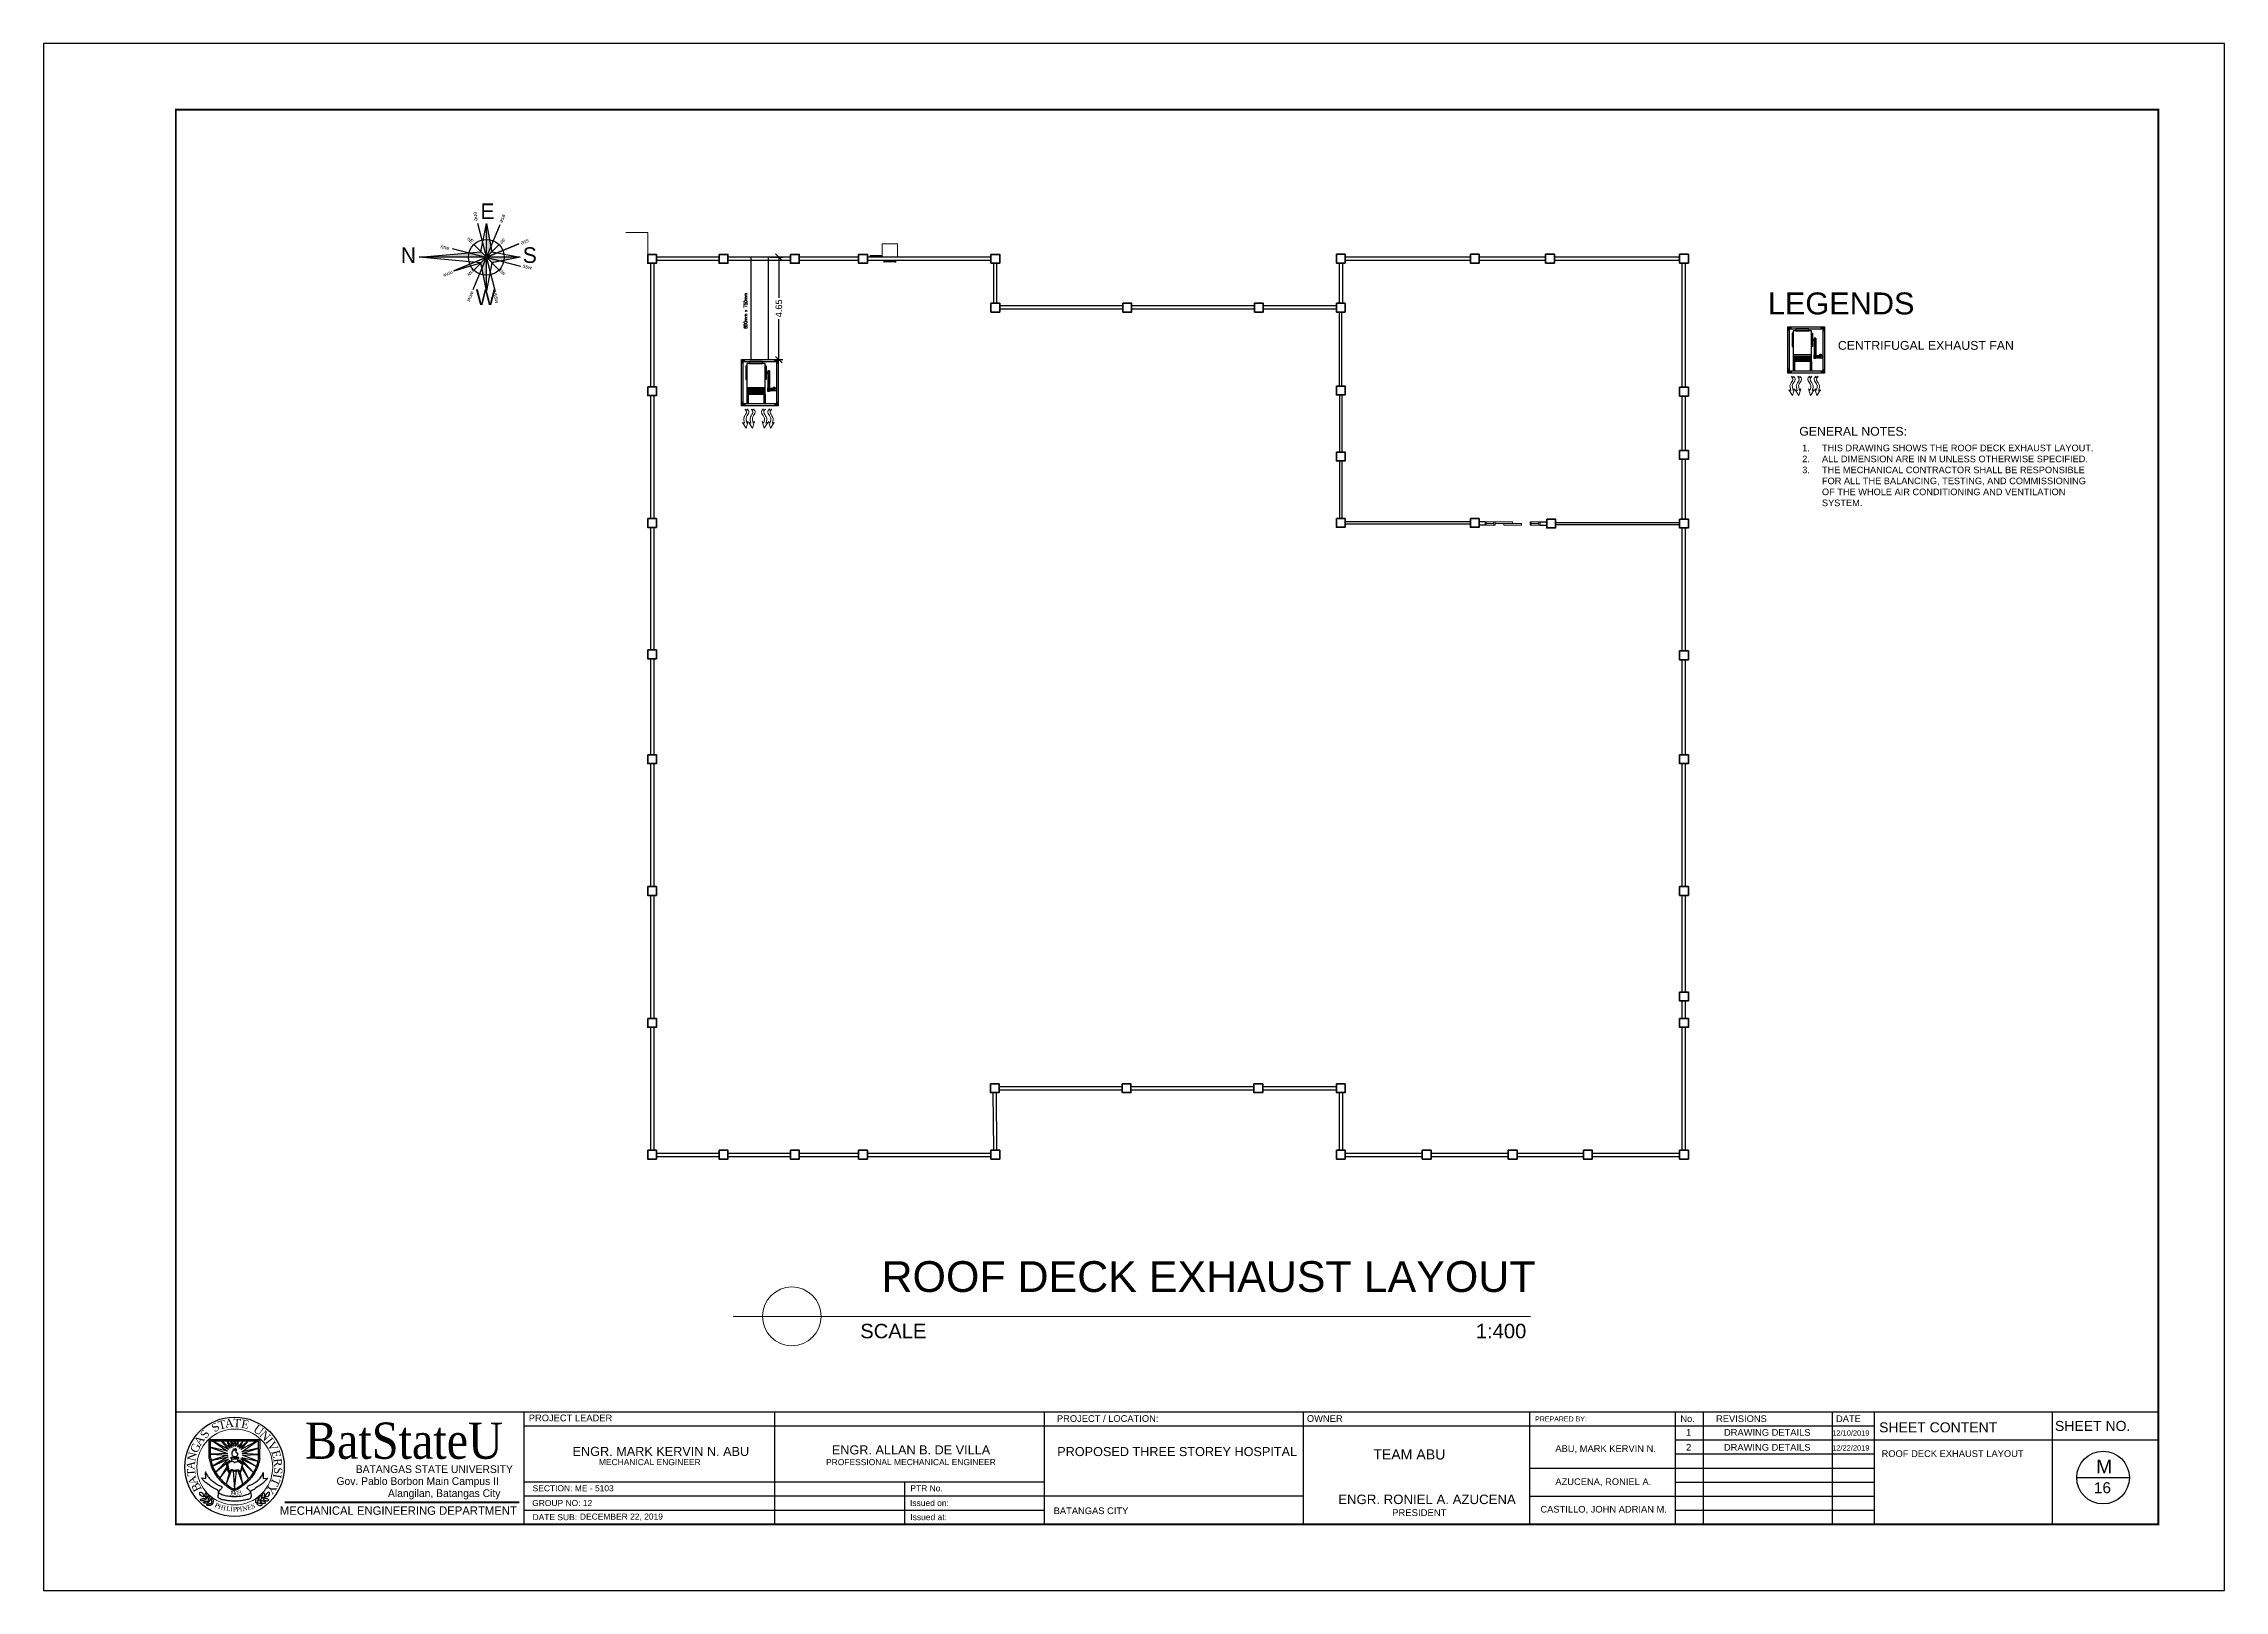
# Model space of a CAD drawing. Header units: millimetres. Extents: x 116 to 538, y 77 to 149.
# Drawn here: x 439 to 538.3, y 77.4 to 147.8 of the extents above; entities that cross this region are included whole.
import ezdxf
from ezdxf.enums import TextEntityAlignment as Align

# ---------------------------------------------------------------- set-up
doc = ezdxf.new("R2010")
doc.units = ezdxf.units.MM
doc.header["$MEASUREMENT"] = 0
for name, color, linetype in [('.1', 1, 'Continuous'), ('01_AC-EQUIP', 7, 'Continuous'), ('dimen', 7, 'Continuous'), ('ducting label', 7, 'Continuous'), ('FATEXT', 3, 'Continuous'), ('Legends', 7, 'Continuous'), ('PATHS', 7, 'Continuous'), ('template', 7, 'Continuous')]:
    doc.layers.add(name, color=color, linetype=linetype)
doc.layers.add('exhaust grill', color=7, linetype='Continuous', lineweight=18)
doc.styles.add('Arch-Dim', font='simplex.shx', dxfattribs={"width": 0.75})
doc.styles.add('arial', font='arial.ttf')
doc.styles.add('CGOTHIC', font='GOTHIC.TTF')
doc.styles.add('GARAMOND', font='GARA.TTF')
doc.styles.get("Standard").update_dxf_attribs({"font": 'arial.ttf'})
doc.dimstyles.new('Copy of dimension', dxfattribs={"dimtxt": 0.3, "dimasz": 0.3, "dimexe": 0.18, "dimexo": 0.0625, "dimgap": 0.09, "dimtad": 0, "dimzin": 0, "dimdsep": 46, "dimtxsty": 'Standard', "dimblk": 'OBLIQUE', "dimcen": 0.09, "dimclrd": 256, "dimclre": 256, "dimclrt": 256, "dimadec": 0, "dimazin": 0, "dimtfac": 1, "dimtofl": 0, "dimtmove": 0, "dimatfit": 3, "dimldrblk": 'OBLIQUE', "dimfxl": 1, "dimtolj": 1, "dimtzin": 0, "dimarcsym": 0})

msp = doc.modelspace()

# ---------------------------------------------------------------- texts
at = {"color": 0, "linetype": 'ByBlock', "lineweight": 9}
for s, height, p in [('ROOF DECK EXHAUST LAYOUT', 1.4, (477.183, 90.965)), ('SCALE                                                                                                  1:400', 0.657637, (476.214, 88.856))]:
    msp.add_text(s, height=height, dxfattribs=at).set_placement(p)
at = {"layer": 'ducting label', "color": 7, "linetype": 'Continuous', "lineweight": 25, "insert": (470.918, 134.807), "char_height": 0.15, "attachment_point": 1, "rotation": 90, "style": 'Arch-Dim'}
msp.add_mtext_dynamic_manual_height_columns('\\A1;800mm x 750mm', width=1.64864, gutter_width=1.011, heights=[0], dxfattribs=at)
at = {"layer": 'Legends', "attachment_point": 1}
for s, width, insert, char_height in [('LEGENDS', 9.67592, (517.53, 136.453), 1), ('CENTRIFUGAL EXHAUST FAN', 11.26859, (520.721, 134.244), 0.4), ('GENERAL NOTES:', 10.05204, (518.961, 130.333), 0.4), ('\\pxi-3,l4,t4;1.^ITHIS DRAWING SHOWS THE ROOF DECK EXHAUST LAYOUT.\\P2.^IALL DIMENSION ARE IN M UNLESS OTHERWISE SPECIFIED.\\P3.^ITHE MECHANICAL CONTRACTOR SHALL BE RESPONSIBLE FOR ALL THE BALANCING, TESTING, AND COMMISSIONING OF THE WHOLE AIR CONDITIONING AND VENTILATION SYSTEM.', 13.71234, (518.794, 129.528), 0.3)]:
    msp.add_mtext_dynamic_manual_height_columns(s, width=width, gutter_width=1, heights=[0], dxfattribs=dict(at, insert=insert, char_height=char_height))
at = {"layer": 'template', "style": 'arial'}
for s, height, p in [('PROJECT LEADER', 0.30409, (461.125, 85.079)), ('PROJECT / LOCATION:', 0.30402, (485.166, 85.052)), ('PROJECT / LOCATION:', 0.30402, (485.166, 85.052)), ('PROJECT / LOCATION:', 0.30402, (485.166, 85.052)), ('OWNER', 0.304, (496.547, 85.052)), ('PREPARED BY: ', 0.22802, (506.938, 85.07)), ('No.', 0.304, (513.547, 85.045)), ('1', 0.304, (513.809, 84.425)), ('REVISIONS', 0.304, (515.173, 85.045)), ('DRAWING DETAILS', 0.30402, (515.533, 84.42)), ('12/10/2019', 0.2432, (520.46, 84.425)), ('DATE', 0.304, (520.634, 85.045)), ('SHEET CONTENT', 0.45603, (522.596, 84.575)), ('SHEET NO.', 0.456, (530.603, 84.639)), ('ENGR. MARK KERVIN N. ABU', 0.41257, (463.119, 83.502)), ('ENGR. ALLAN B. DE VILLA', 0.41257, (474.923, 83.57)), ('PROPOSED THREE STOREY HOSPITAL', 0.41257, (485.181, 83.494)), ('TEAM ABU', 0.4598, (499.567, 83.34)), ('ABU, MARK KERVIN N.', 0.30402, (507.858, 83.682)), ('2', 0.304, (513.808, 83.746)), ('DRAWING DETAILS', 0.30402, (515.531, 83.742)), ('12/22/2019', 0.2432, (520.458, 83.747)), ('ROOF DECK EXHAUST LAYOUT', 0.30402, (522.708, 83.454)), ('MECHANICAL ENGINEER', 0.27505, (464.316, 83.082)), ('PROFESSIONAL MECHANICAL ENGINEER', 0.27505, (474.657, 83.082)), ('AZUCENA, RONIEL A.', 0.30402, (507.858, 82.176)), ('M', 0.624, (532.48, 82.702)), ('GROUP NO: 12', 0.27505, (461.281, 81.221)), ('SECTION: ME - 5103', 0.27505, (461.299, 81.894)), ('Issued on:', 0.275, (478.478, 81.221)), ('PTR No.', 0.275, (478.497, 81.894)), ('ENGR. RONIEL A. AZUCENA', 0.43038, (497.972, 81.31)), ('16', 0.4993, (532.376, 81.805)), ('DATE SUB:', 0.275, (461.296, 80.578)), ('DECEMBER 22, 2019', 0.27505, (463.453, 80.604)), ('Issued at:', 0.275, (478.494, 80.578)), ('BATANGAS CITY', 0.30402, (485.019, 80.853)), ('PRESIDENT', 0.3099, (500.425, 80.766)), ('CASTILLO, JOHN ADRIAN M.', 0.30402, (507.178, 80.924))]:
    msp.add_text(s, height=height, dxfattribs=at).set_placement(p)
at = {"layer": 'template', "width": 1}
for s, height, style, p in [('BatStateU', 1.6503, 'GARAMOND', (455.439, 83.372)), ('Gov. Pablo Borbon Main Campus II', 0.35128, 'CGOTHIC', (456.066, 82.18)), ('BATANGAS STATE UNIVERSITY', 0.35128, 'CGOTHIC', (456.825, 82.725)), ('Alangilan, Batangas City', 0.35128, 'CGOTHIC', (457.274, 81.631))]:
    msp.add_text(s, height=height, dxfattribs=dict(at, style=style)).set_placement(p, align=Align.CENTER)
at = {"layer": 'template', "attachment_point": 1}
for s, insert, char_height, width, rotation in [('{\\fTimes New Roman|b0|i0|c0|p18;S}', (446.129, 84.47), 0.37713, 29.67394, 56.11039), ('{\\fTimes New Roman|b0|i0|c0|p18;S}', (446.628, 84.885), 0.37713, 29.67394, 33.23179), ('{\\fTimes New Roman|b0|i0|c0|p18;T}', (446.944, 85.062), 0.37713, 29.67394, 14.44799), ('{\\fTimes New Roman|b0|i0|c0|p18;A}', (447.267, 85.159), 0.37713, 29.67394, 5.71852), ('{\\fTimes New Roman|b0|i0|c0|p18;T}', (447.683, 85.194), 0.37713, 0.3193, 356.81503), ('{\\fTimes New Roman|b0|i0|c0|p18;E}', (448.08, 85.165), 0.37713, 29.67394, 348.69045), ('{\\fTimes New Roman|b0|i0|c0|p18;U}', (448.772, 84.956), 0.37713, 29.67394, 323.50126), ('{\\fTimes New Roman|b0|i0|c0|p18;N}', (449.108, 84.699), 0.37713, 29.67394, 314.13564), ('{\\fTimes New Roman|b0|i0|c0|p18;N}', (445.566, 83.318), 0.37713, 29.67394, 77.56161), ('{\\fTimes New Roman|b0|i0|c0|p18;G}', (445.689, 83.757), 0.37713, 29.67394, 65.93474), ('{\\fTimes New Roman|b0|i0|c0|p18;A}', (445.854, 84.144), 0.37713, 29.67394, 56.11039), ('{\\fTimes New Roman|b0|i0|c0|p18;I}', (449.408, 84.385), 0.37713, 29.67394, 308.6454), ('{\\fTimes New Roman|b0|i0|c0|p18;V}', (449.54, 84.216), 0.37713, 29.67394, 298.20017), ('{\\fTimes New Roman|b0|i0|c0|p18;E}', (449.765, 83.804), 0.37713, 29.67394, 285.47868), ('{\\fTimes New Roman|b0|i0|c0|p18;R}', (449.873, 83.413), 0.37713, 29.67394, 276.19955), ('{\\fTimes New Roman|b0|i0|c0|p18;A}', (445.535, 82.884), 0.37713, 29.67394, 85.53705), ('{\\fTimes New Roman|b0|i0|c0|p18;T}', (445.586, 82.563), 0.37713, 29.67394, 94.26652), ('{\\fTimes New Roman|b0|i0|c0|p18;A}', (445.72, 82.13), 0.37713, 29.67394, 110.36673), ('{\\fTimes New Roman|b0|i0|c0|p18;T}', (449.831, 82.401), 0.37713, 29.67394, 245.97799), ('{\\fTimes New Roman|b0|i0|c0|p18;I}', (449.878, 82.645), 0.37713, 29.67394, 259.8108), ('{\\fTimes New Roman|b0|i0|c0|p18;S}', (449.92, 82.971), 0.37713, 29.67394, 266.05857), ('{\\fTimes New Roman|b0|i0|c0|p18;B}', (445.902, 81.824), 0.37713, 29.67394, 115.18408), ('{\\fTimes New Roman|b0|i0|c0|p18;1}', (447.519, 81.929), 0.21119, 29.67394, 350.69674), ('{\\fTimes New Roman|b0|i0|c0|p18;9}', (447.6, 81.908), 0.21119, 29.67394, 359.89652), ('{\\fTimes New Roman|b0|i0|c0|p18;0}', (447.757, 81.903), 0.21119, 29.67394, 359.89652), ('{\\fTimes New Roman|b0|i0|c0|p18;3}', (447.871, 81.906), 0.21119, 29.67394, 14.57269), ('{\\fTimes New Roman|b0|i0|c0|p18;Y}', (449.681, 82.049), 0.37713, 29.67394, 237.49398), ('{\\fTimes New Roman|b0|i0|c0|p18;P}', (446.897, 81.385), 0.21119, 29.67394, 333.24497), ('{\\fTimes New Roman|b0|i0|c0|p18;P}', (446.903, 81.385), 0.21119, 29.67394, 333.24497), ('{\\fTimes New Roman|b0|i0|c0|p18;H}', (447.029, 81.311), 0.21119, 29.67394, 342.36893), ('{\\fTimes New Roman|b0|i0|c0|p18;I}', (447.244, 81.241), 0.21119, 29.67394, 350.74463), ('{\\fTimes New Roman|b0|i0|c0|p18;L}', (447.374, 81.222), 0.21119, 29.67394, 350.69674), ('{\\fTimes New Roman|b0|i0|c0|p18;I}', (447.551, 81.189), 0.21119, 29.67394, 357.83253), ('{\\fTimes New Roman|b0|i0|c0|p18;P}', (447.657, 81.179), 0.21119, 29.67394, 359.89652), ('{\\fTimes New Roman|b0|i0|c0|p18;P}', (447.79, 81.172), 0.21119, 29.67394, 7.51618), ('{\\fTimes New Roman|b0|i0|c0|p18;I}', (447.951, 81.18), 0.21119, 29.67394, 9.03911), ('{\\fTimes New Roman|b0|i0|c0|p18;N}', (448.06, 81.189), 0.21119, 29.67394, 12.92447), ('{\\fTimes New Roman|b0|i0|c0|p18;E}', (448.283, 81.245), 0.21119, 29.67394, 14.57269), ('{\\fTimes New Roman|b0|i0|c0|p18;S}', (448.462, 81.297), 0.21119, 29.67394, 14.57269)]:
    msp.add_mtext(s, dxfattribs=dict(at, insert=insert, char_height=char_height, width=width, rotation=rotation))
at = {"layer": 'template', "linetype": 'Continuous', "lineweight": 0, "insert": (449.794, 81.206), "char_height": 0.38403, "width": 12.18966, "attachment_point": 1}
msp.add_mtext('{\\fCentury Gothic|b0|i0|c0|p34;\\C7;MECHANICAL ENGINEERING DEPARTMENT}', dxfattribs=at)

# ---------------------------------------------------------------- blocks, each defined once
blk = doc.blocks.new('A$C628F660A')
at = {"layer": 'FATEXT', "color": 0, "linetype": 'Continuous'}
for p, q in [((-156, 39), (-53, 39)), ((-156, 16), (-53, 16)), ((-156, -5), (-53, -5)), ((-156, -27), (-53, -27)), ((-156, -44), (-53, -44))]:
    blk.add_line(p, q, dxfattribs=at)
blk.add_lwpolyline([(-211, -59), (-175, -59), (-175, 59), (-211, 59, 0.414214), (-236, 34), (-236, -34, 0.414214)], format="xyb", close=True, dxfattribs=at)
for points in [[(-192, 59), (-139, 59), (-139, 107), (-192, 107)], [(-165, -59), (-18, -59), (-18, 59), (-165, 59)], [(-18, -49), (0, -49), (0, 49), (-18, 49)]]:
    blk.add_lwpolyline(points, close=True, dxfattribs=at)
blk = doc.blocks.new('A$C00864F5B')
for points in [[(-0.71, 2.07), (-0.54, 2.07), (-0.54, 1.97), (-0.62, 1.97), (-0.62, 1.89), (-0.71, 1.89)], [(1.09, 2.07), (0.92, 2.07), (0.92, 1.97), (1, 1.97), (1, 1.89), (1.09, 1.89)], [(-0.71, -0.2), (-0.54, -0.2), (-0.54, -0.1), (-0.62, -0.1), (-0.62, -0.02), (-0.71, -0.02)], [(1.09, -0.2), (0.92, -0.2), (0.92, -0.1), (1, -0.1), (1, -0.02), (1.09, -0.02)]]:
    blk.add_hatch(color=256).paths.add_polyline_path(points)
for p, q in [((-0.62, 1.89), (-0.71, 1.89)), ((-0.54, 1.97), (-0.54, 2.07)), ((-0.45, 1.49), (-0.45, 1.97)), ((0.45, 1.46), (-0.45, 1.46)), ((0.45, 1.43), (-0.45, 1.43)), ((0.45, 1.4), (-0.45, 1.4)), ((0.45, 1.36), (-0.45, 1.36)), ((0.45, 1.31), (-0.45, 1.31)), ((0.45, 1.25), (-0.45, 1.25)), ((0.45, 1.18), (-0.45, 1.18)), ((-0.38, 1.49), (-0.38, 1.97)), ((0.38, 1.49), (0.38, 1.97)), ((0.45, 1.49), (0.45, 1.97)), ((0.59, 0.35), (0.59, 1.36)), ((0.61, 0.35), (0.61, 1.36)), ((0.63, 0.35), (0.63, 1.36)), ((0.66, 0.35), (0.66, 1.36)), ((0.95, 1.34), (0.73, 1.34)), ((0.92, 1.97), (0.92, 2.07)), ((1, 1.89), (1.09, 1.89)), ((-0.62, -0.02), (-0.71, -0.02)), ((-0.54, -0.1), (-0.54, -0.2)), ((0.92, -0.1), (0.92, -0.2)), ((1, -0.02), (1.09, -0.02))]:
    blk.add_line(p, q)
at = {"lineweight": 0}
blk.add_line((0.56, 1.97), (1, 1.97), dxfattribs=at)
for points in [[(1.09, 2.07), (-0.71, 2.07), (-0.71, -0.2), (1.09, -0.2)], [(1, 1.97), (-0.62, 1.97), (-0.62, -0.1), (1, -0.1)], [(0.45, 0), (-0.45, 0), (-0.45, 1.49), (0.45, 1.49)], [(0.71, 1.28), (0.67, 1.28), (0.67, 1.26), (0.71, 1.26)], [(-0.5, 0.77), (-0.45, 0.77), (-0.45, 0.11), (-0.5, 0.11)], [(-0.32, 0), (0.32, 0), (0.32, -0.1), (-0.32, -0.1)], [(0.5, 0.77), (0.45, 0.77), (0.45, 0.11), (0.5, 0.11)], [(0.5, 0.46), (0.58, 0.46), (0.58, 0.43), (0.5, 0.43)]]:
    blk.add_lwpolyline(points, close=True)
for points in [[(0.66, 1.18), (0.67, 1.18), (0.67, 1.36), (0.58, 1.36), (0.58, 1.18), (0.59, 1.18)], [(0.61, 1.18), (0.63, 1.18)], [(0.66, 0.53), (0.67, 0.53), (0.67, 0.35), (0.58, 0.35), (0.58, 0.53), (0.59, 0.53)], [(0.61, 0.53), (0.63, 0.53)]]:
    blk.add_lwpolyline(points)
at = {"extrusion": (0, 0, -1), "xscale": -0.001131333628836, "yscale": 0.001131333628836, "zscale": -0.001131333628836, "rotation": 180}
blk.add_blockref('A$C628F660A', (-0.71, 1.27), dxfattribs=at)
blk = doc.blocks.new('A$C633B5F62')
at = {"layer": 'exhaust grill'}
for p, q in [((-0.59, -0.09), (-0.63, 0.01)), ((-0.13, -0.09), (-0.17, 0.01)), ((-0.55, -1.39), (-0.69, -0.91)), ((-0.69, -0.91), (-0.59, -1.03)), ((-0.46, 0), (-0.59, -0.09)), ((-0.27, -0.98), (-0.55, -1.39)), ((-0.42, -1.04), (-0.27, -0.98)), ((-0.09, -1.39), (-0.23, -0.91)), ((-0.23, -0.91), (-0.13, -1.03)), ((0, 0), (-0.13, -0.09)), ((0.19, -0.98), (-0.09, -1.39)), ((0.04, -1.04), (0.19, -0.98))]:
    blk.add_line(p, q, dxfattribs=at)
for points in [[(-0.63, 0.01), (-0.74, -0.24), (-0.56, -0.56), (-0.59, -1.03)], [(-0.46, 0), (-0.57, -0.25), (-0.39, -0.57), (-0.42, -1.04)], [(-0.17, 0.01), (-0.28, -0.24), (-0.1, -0.56), (-0.13, -1.03)], [(0, 0), (-0.11, -0.25), (0.07, -0.57), (0.04, -1.04)]]:
    blk.add_spline(points, degree=3, dxfattribs=at)
blk = doc.blocks.new('_Oblique')
at = {"color": 0, "linetype": 'ByBlock', "lineweight": -2}
blk.add_line((-0.5, -0.5), (0.5, 0.5), dxfattribs=at)
blk = doc.blocks.new('*D187')
at = {"layer": 'Defpoints', "color": 0, "transparency": 16777216}
for p in [(472.044, 138.063), (472.509, 138.063), (472.044, 133.395)]:
    blk.add_point(p, dxfattribs=at)
at = {"layer": 'dimen', "lineweight": -2, "transparency": 16777216}
for p, q in [((472.106, 138.063), (472.689, 138.063)), ((472.509, 138.063), (472.509, 136.216)), ((472.509, 133.395), (472.509, 135.242)), ((472.106, 133.395), (472.689, 133.395))]:
    blk.add_line(p, q, dxfattribs=at)
at = {"layer": 'dimen', "lineweight": -2, "transparency": 16777216, "xscale": 0.3, "yscale": 0.3, "zscale": 0.3}
for p, rotation in [((472.509, 138.063), 90), ((472.509, 133.395), 270)]:
    blk.add_blockref('_Oblique', p, dxfattribs=dict(at, rotation=rotation))
at = {"layer": 'dimen', "transparency": 16777216, "insert": (472.509, 135.729), "char_height": 0.3, "attachment_point": 5, "rotation": 90}
blk.add_mtext('\\A1;4.65', dxfattribs=at)
blk = doc.blocks.new('A$C4B4E3A78')
at = {"layer": 'PATHS'}
h = blk.add_hatch(color=7, dxfattribs=at)
h.paths.add_polyline_path([(0, 0.334, -0.044061), (0.059, 0.329), (0, 0.626)])
h.paths.add_polyline_path([(0, 0), (0.103, 0.103), (0.059, 0.329, 0.044061), (0, 0.334)])
h.paths.add_polyline_path([(0.334, 0, -0.044061), (0.329, -0.059), (0.626, 0)])
h.paths.add_polyline_path([(0, 0), (0.103, -0.103), (0.329, -0.059, 0.044061), (0.334, 0)])
h.paths.add_polyline_path([(0, -0.334, -0.044061), (-0.059, -0.329), (0, -0.626)])
h.paths.add_polyline_path([(0, 0), (-0.103, -0.103), (-0.059, -0.329, 0.044061), (0, -0.334)])
h.paths.add_polyline_path([(-0.334, 0, -0.063049), (-0.324, 0.083), (-1.249, 0)])
h.paths.add_polyline_path([(-0.324, 0.083, 0.063049), (-0.334, 0), (0, 0), (-0.103, 0.103)])
at = {"layer": 'PATHS', "color": 7}
for p, q in [((0.251, 0.606), (-0.251, -0.606)), ((-0.165, 0.635), (0.165, -0.635)), ((-0.103, 0.103), (0, 0.626)), ((0, -0.626), (0, 0.626)), ((0, 0.626), (0.103, 0.103)), ((-1.249, 0), (-0.103, 0.103)), ((-0.635, 0.165), (0.635, -0.165)), ((0.606, 0.251), (-0.606, -0.251)), ((-0.606, -0.251), (0.606, 0.251)), ((0, 0), (-0.236, 0.236)), ((0, 0), (0.236, 0.236)), ((0.103, 0.103), (0.626, 0)), ((0.626, 0), (-1.249, 0)), ((-0.103, -0.103), (-1.249, 0)), ((-0.6, -0.249), (-0.103, -0.103)), ((0, 0), (-0.236, -0.236)), ((0, -0.626), (-0.103, -0.103)), ((0, 0), (0.236, -0.236)), ((0.103, -0.103), (0, -0.626)), ((0.626, 0), (0.103, -0.103))]:
    blk.add_line(p, q, dxfattribs=at)
blk.add_circle((0, 0), 0.334, dxfattribs=at)
at = {"layer": 'PATHS', "color": 7, "char_height": 0.0729, "width": 0.15156}
for s, insert, attachment_point, rotation in [('{\\fAlgerian|b0|i0|c0|p82;ene}', (-0.242, 0.839), 7, 278.5552), ('{\\fAlgerian|b0|i0|c0|p82;ese}', (0.372, 0.775), 1, 247.5), ('{\\fAlgerian|b0|i0|c0|p82;nne}', (-0.84, 0.242), 1, 345.4238), ('{\\fAlgerian|b0|i0|c0|p82;nE}', (-0.315, 0.39), 1, 315), ('{\\fAlgerian|b0|i0|c0|p82;se}', (0.367, 0.307), 1, 225), ('{\\fAlgerian|b0|i0|c0|p82;sse}', (0.804, 0.276), 1, 202.5), ('{\\fAlgerian|b0|i0|c0|p82;nnw}', (-0.611, -0.311), 1, 202.5), ('{\\fAlgerian|b0|i0|c0|p82;nw}', (-0.217, -0.276), 1, 225), ('{\\fAlgerian|b0|i0|c0|p82;sw}', (0.284, -0.202), 1, 315), ('{\\fAlgerian|b0|i0|c0|p82;ssw}', (0.687, -0.117), 1, 345.4238), ('{\\fAlgerian|b0|i0|c0|p82;wnw}', (-0.219, -0.651), 1, 247.5), ('{\\fAlgerian|b0|i0|c0|p82;wsw}', (0.136, -0.665), 7, 278.5552)]:
    blk.add_mtext(s, dxfattribs=dict(at, insert=insert, attachment_point=attachment_point, rotation=rotation))
at = {"layer": 'PATHS', "color": 7, "char_height": 0.2916, "width": 0.60625, "attachment_point": 1}
for s, insert in [('{\\fAlgerian|b0|i0|c0|p82;E}', (-0.11, 1.001)), ('{\\fAlgerian|b0|i0|c0|p82;N}', (-1.591, 0.187)), ('{\\fAlgerian|b0|i0|c0|p82;S}', (0.678, 0.187)), ('{\\fAlgerian|b0|i0|c0|p82;W}', (-0.197, -0.598))]:
    blk.add_mtext(s, dxfattribs=dict(at, insert=insert))

# ---------------------------------------------------------------- dimensions: what is measured, and where the dimension line sits
at = {"layer": 'dimen'}
dim = msp.add_linear_dim(base=(472.509, 138.063), p1=(472.044, 133.395), p2=(472.044, 138.063), angle=90, text='4.65', dimstyle='Copy of dimension', dxfattribs=at)
dim.commit()
dim.dimension.update_dxf_attribs({"geometry": '*D187', "text_midpoint": (472.509, 135.729)})

# ---------------------------------------------------------------- linework, layer by layer
at = {"layer": '.1', "color": 0}
msp.add_line((538.314, 147.778), (439.038, 147.778), dxfattribs=at)
at = {"color": 8, "linetype": 'Continuous', "lineweight": 20}
for p, q in [((466.538, 139.186), (465.538, 139.186)), ((466.538, 138.186), (466.538, 139.186))]:
    msp.add_line(p, q, dxfattribs=at)
at = {"color": 8, "lineweight": 25}
for p, q in [((469.788, 138.063), (466.938, 138.063)), ((473.038, 138.063), (470.188, 138.063)), ((476.138, 138.063), (473.438, 138.063)), ((482.163, 138.063), (476.538, 138.063)), ((503.988, 138.064), (498.288, 138.064)), ((507.413, 138.064), (504.388, 138.064)), ((513.513, 138.064), (507.813, 138.064)), ((466.663, 137.786), (466.663, 132.161)), ((466.813, 137.786), (466.813, 132.161)), ((469.788, 137.913), (466.938, 137.913)), ((473.038, 137.913), (470.188, 137.913)), ((476.138, 137.913), (473.438, 137.913)), ((482.163, 137.913), (476.538, 137.913)), ((482.288, 135.964), (482.288, 137.788)), ((482.438, 135.964), (482.438, 137.788)), ((498.013, 137.789), (498.013, 135.964)), ((498.163, 137.789), (498.163, 135.964)), ((503.988, 137.914), (498.288, 137.914)), ((507.413, 137.914), (504.388, 137.914)), ((513.513, 137.914), (507.813, 137.914)), ((513.638, 132.139), (513.638, 137.789)), ((513.788, 132.139), (513.788, 137.789)), ((488.163, 135.839), (482.563, 135.839)), ((488.163, 135.689), (482.563, 135.689)), ((494.163, 135.839), (488.563, 135.839)), ((494.163, 135.689), (488.563, 135.689)), ((497.888, 135.839), (494.563, 135.839)), ((497.888, 135.689), (494.563, 135.689)), ((466.663, 131.761), (466.663, 126.161)), ((466.813, 131.761), (466.813, 126.161)), ((513.638, 129.264), (513.638, 131.739)), ((513.788, 129.264), (513.788, 131.739)), ((513.638, 126.139), (513.638, 128.864)), ((513.788, 126.139), (513.788, 128.864)), ((466.663, 125.761), (466.663, 120.186)), ((466.813, 125.761), (466.813, 120.186)), ((503.988, 126.015), (498.288, 126.015)), ((503.988, 125.915), (498.288, 125.915)), ((507.863, 125.989), (513.513, 125.989)), ((507.863, 125.889), (513.513, 125.889)), ((513.638, 120.139), (513.638, 125.739)), ((513.788, 120.139), (513.788, 125.739)), ((513.638, 115.414), (513.638, 119.739)), ((513.788, 115.414), (513.788, 119.739)), ((513.638, 109.413), (513.638, 115.014)), ((513.788, 109.413), (513.788, 115.014)), ((466.663, 109.011), (466.663, 103.411)), ((466.813, 109.011), (466.813, 103.411)), ((513.638, 104.613), (513.638, 109.013)), ((513.788, 104.613), (513.788, 109.013)), ((513.638, 103.411), (513.638, 104.213)), ((513.788, 103.411), (513.788, 104.213)), ((466.663, 103.011), (466.663, 97.411)), ((466.813, 103.011), (466.813, 97.411)), ((513.638, 97.411), (513.638, 103.011)), ((513.788, 97.411), (513.788, 103.011)), ((482.538, 100.311), (488.138, 100.311)), ((488.538, 100.311), (494.138, 100.311)), ((494.538, 100.311), (497.888, 100.311)), ((482.288, 97.412), (482.263, 100.035)), ((482.438, 97.413), (482.413, 100.036)), ((482.538, 100.161), (488.138, 100.161)), ((488.538, 100.161), (494.138, 100.161)), ((494.538, 100.161), (497.888, 100.161)), ((498.013, 100.036), (498.013, 97.411)), ((498.163, 100.036), (498.163, 97.411)), ((466.938, 97.286), (469.788, 97.286)), ((466.938, 97.136), (469.788, 97.136)), ((470.188, 97.286), (473.038, 97.286)), ((470.188, 97.136), (473.038, 97.136)), ((473.438, 97.286), (476.138, 97.286)), ((473.438, 97.136), (476.138, 97.136)), ((476.538, 97.286), (482.163, 97.286)), ((476.538, 97.136), (482.163, 97.136)), ((498.288, 97.286), (501.8, 97.286)), ((498.288, 97.136), (501.8, 97.136)), ((502.2, 97.286), (505.713, 97.286)), ((502.2, 97.136), (505.713, 97.136)), ((506.113, 97.286), (509.138, 97.286)), ((506.113, 97.136), (509.138, 97.136)), ((509.538, 97.286), (513.513, 97.286)), ((509.538, 97.136), (513.513, 97.136))]:
    msp.add_line(p, q, dxfattribs=at)
at = {"color": 8, "lineweight": 9}
for p, q in [((476.688, 138.141), (476.668, 138.141)), ((476.668, 138.141), (476.668, 138.061)), ((476.688, 138.061), (476.688, 138.141)), ((476.938, 138.131), (476.688, 138.131)), ((476.938, 138.111), (476.688, 138.111)), ((476.938, 138.131), (477.188, 138.131)), ((476.938, 138.111), (477.188, 138.111)), ((477.188, 138.061), (477.188, 138.141)), ((477.188, 138.141), (477.208, 138.141)), ((477.208, 138.663), (477.908, 138.663)), ((477.208, 138.141), (477.208, 138.663)), ((477.208, 138.141), (477.208, 138.061)), ((477.908, 138.663), (477.908, 138.063)), ((477.288, 137.831), (477.288, 137.911)), ((477.308, 137.831), (477.288, 137.831)), ((477.308, 137.911), (477.308, 137.831)), ((477.558, 137.861), (477.308, 137.861)), ((477.558, 137.841), (477.308, 137.841)), ((477.558, 137.861), (477.808, 137.861)), ((477.558, 137.841), (477.808, 137.841)), ((477.808, 137.911), (477.808, 137.831)), ((477.808, 137.831), (477.828, 137.831)), ((477.828, 137.831), (477.828, 137.911))]:
    msp.add_line(p, q, dxfattribs=at)
at = {"color": 8, "linetype": 'ByBlock', "lineweight": 25}
for p, q in [((498.038, 132.189), (498.038, 135.564)), ((498.138, 132.189), (498.138, 135.564)), ((498.038, 131.789), (498.038, 129.189)), ((498.138, 131.789), (498.138, 129.189)), ((498.038, 128.789), (498.038, 126.165)), ((498.138, 128.789), (498.138, 126.165))]:
    msp.add_line(p, q, dxfattribs=at)
at = {"color": 8, "linetype": 'Continuous', "lineweight": 25}
for p, q in [((504.663, 126.015), (504.388, 126.015)), ((504.663, 125.863), (504.388, 125.863)), ((507.163, 126.013), (507.463, 126.013)), ((507.163, 125.863), (507.463, 125.863))]:
    msp.add_line(p, q, dxfattribs=at)
at = {"color": 8, "linetype": 'ByBlock', "lineweight": 13}
for p, q in [((505.063, 126.013), (504.713, 126.013)), ((504.713, 125.938), (505.063, 125.938)), ((505.063, 125.863), (504.713, 125.863)), ((506.763, 126.013), (507.113, 126.013)), ((507.113, 125.938), (506.763, 125.938)), ((506.763, 125.863), (507.113, 125.863))]:
    msp.add_line(p, q, dxfattribs=at)
at = {"color": 252, "lineweight": 25}
for p, q in [((466.663, 119.786), (466.663, 115.411)), ((466.813, 119.786), (466.813, 115.411)), ((466.663, 115.011), (466.663, 109.411)), ((466.813, 115.011), (466.813, 109.411))]:
    msp.add_line(p, q, dxfattribs=at)
at = {"color": 0, "linetype": 'ByBlock', "lineweight": 9}
for p, q in [((475.77, 89.854), (470.426, 89.854)), ((506.722, 89.854), (475.77, 89.854))]:
    msp.add_line(p, q, dxfattribs=at)
at = {"color": 8, "lineweight": 35}
for points in [[(466.538, 138.186), (466.938, 138.186), (466.938, 137.786), (466.538, 137.786)], [(469.788, 138.186), (470.188, 138.186), (470.188, 137.786), (469.788, 137.786)], [(473.038, 138.186), (473.438, 138.186), (473.438, 137.786), (473.038, 137.786)], [(476.138, 138.186), (476.538, 138.186), (476.538, 137.786), (476.138, 137.786)], [(482.163, 138.188), (482.563, 138.188), (482.563, 137.788), (482.163, 137.788)], [(497.888, 138.189), (498.288, 138.189), (498.288, 137.789), (497.888, 137.789)], [(503.988, 138.189), (504.388, 138.189), (504.388, 137.789), (503.988, 137.789)], [(507.413, 138.189), (507.813, 138.189), (507.813, 137.789), (507.413, 137.789)], [(513.513, 138.189), (513.913, 138.189), (513.913, 137.789), (513.513, 137.789)], [(482.163, 135.964), (482.563, 135.964), (482.563, 135.564), (482.163, 135.564)], [(488.163, 135.964), (488.563, 135.964), (488.563, 135.564), (488.163, 135.564)], [(494.163, 135.964), (494.563, 135.964), (494.563, 135.564), (494.163, 135.564)], [(497.888, 135.964), (498.288, 135.964), (498.288, 135.564), (497.888, 135.564)], [(466.538, 132.161), (466.938, 132.161), (466.938, 131.761), (466.538, 131.761)], [(513.513, 132.139), (513.913, 132.139), (513.913, 131.739), (513.513, 131.739)], [(513.513, 129.264), (513.913, 129.264), (513.913, 128.864), (513.513, 128.864)], [(466.538, 126.161), (466.938, 126.161), (466.938, 125.761), (466.538, 125.761)], [(513.513, 126.139), (513.913, 126.139), (513.913, 125.739), (513.513, 125.739)], [(466.538, 120.186), (466.938, 120.186), (466.938, 119.786), (466.538, 119.786)], [(513.513, 120.139), (513.913, 120.139), (513.913, 119.739), (513.513, 119.739)], [(513.513, 115.414), (513.913, 115.414), (513.913, 115.014), (513.513, 115.014)], [(466.538, 109.411), (466.938, 109.411), (466.938, 109.011), (466.538, 109.011)], [(513.513, 109.413), (513.913, 109.413), (513.913, 109.013), (513.513, 109.013)], [(513.513, 104.613), (513.913, 104.613), (513.913, 104.213), (513.513, 104.213)], [(466.538, 103.411), (466.938, 103.411), (466.938, 103.011), (466.538, 103.011)], [(513.513, 103.411), (513.913, 103.411), (513.913, 103.011), (513.513, 103.011)], [(482.138, 100.436), (482.538, 100.436), (482.538, 100.036), (482.138, 100.036)], [(488.138, 100.436), (488.538, 100.436), (488.538, 100.036), (488.138, 100.036)], [(494.138, 100.436), (494.538, 100.436), (494.538, 100.036), (494.138, 100.036)], [(497.888, 100.436), (498.288, 100.436), (498.288, 100.036), (497.888, 100.036)], [(466.538, 97.411), (466.938, 97.411), (466.938, 97.011), (466.538, 97.011)], [(469.788, 97.411), (470.188, 97.411), (470.188, 97.011), (469.788, 97.011)], [(473.038, 97.411), (473.438, 97.411), (473.438, 97.011), (473.038, 97.011)], [(476.138, 97.411), (476.538, 97.411), (476.538, 97.011), (476.138, 97.011)], [(482.163, 97.413), (482.563, 97.413), (482.563, 97.013), (482.163, 97.013)], [(497.888, 97.411), (498.288, 97.411), (498.288, 97.011), (497.888, 97.011)], [(501.8, 97.411), (502.2, 97.411), (502.2, 97.011), (501.8, 97.011)], [(505.713, 97.411), (506.113, 97.411), (506.113, 97.011), (505.713, 97.011)], [(509.138, 97.411), (509.538, 97.411), (509.538, 97.011), (509.138, 97.011)], [(513.513, 97.411), (513.913, 97.411), (513.913, 97.011), (513.513, 97.011)]]:
    msp.add_lwpolyline(points, close=True, dxfattribs=at)
at = {"color": 8, "linetype": 'ByBlock', "lineweight": 35}
for points in [[(497.888, 132.189), (498.288, 132.189), (498.288, 131.789), (497.888, 131.789)], [(497.888, 129.189), (498.288, 129.189), (498.288, 128.789), (497.888, 128.789)], [(497.888, 126.165), (498.288, 126.165), (498.288, 125.765), (497.888, 125.765)], [(503.988, 126.165), (504.388, 126.165), (504.388, 125.765), (503.988, 125.765)], [(507.463, 126.139), (507.863, 126.139), (507.863, 125.739), (507.463, 125.739)]]:
    msp.add_lwpolyline(points, close=True, dxfattribs=at)
at = {"color": 8, "linetype": 'ByBlock', "lineweight": 13}
for points in [[(504.713, 126.013), (504.713, 125.863), (504.663, 125.863), (504.663, 126.013)], [(505.113, 126.013), (505.113, 125.863), (505.063, 125.863), (505.063, 126.013)], [(505.113, 126.013), (505.913, 126.013), (505.913, 125.938), (505.113, 125.938)], [(505.513, 125.938), (506.313, 125.938), (506.313, 125.863), (505.513, 125.863)], [(506.713, 126.013), (506.713, 125.863), (506.763, 125.863), (506.763, 126.013)], [(507.113, 126.013), (507.113, 125.863), (507.163, 125.863), (507.163, 126.013)]]:
    msp.add_lwpolyline(points, close=True, dxfattribs=at)
at = {"color": 252, "lineweight": 35}
msp.add_lwpolyline([(466.538, 115.411), (466.938, 115.411), (466.938, 115.011), (466.538, 115.011)], close=True, dxfattribs=at)
at = {"color": 0, "linetype": 'ByBlock', "lineweight": 9}
msp.add_circle((473.098, 89.854), 1.336, dxfattribs=at)
at = {"layer": 'dimen'}
for p, q in [((471.244, 133.395), (471.244, 138.063)), ((472.044, 133.395), (472.044, 138.063))]:
    msp.add_line(p, q, dxfattribs=at)
at = {"layer": 'template'}
for p, q in [((439.038, 147.778), (439.038, 77.383)), ((538.314, 77.383), (538.314, 147.778)), ((445.055, 85.511), (535.306, 85.511)), ((460.901, 85.512), (460.901, 80.391)), ((460.901, 85.511), (460.901, 80.391)), ((472.311, 85.512), (472.311, 80.391)), ((472.311, 85.511), (472.311, 80.391)), ((484.601, 80.391), (484.601, 85.511)), ((496.378, 85.511), (496.378, 80.391)), ((506.68, 85.511), (506.68, 80.391)), ((513.309, 85.511), (513.309, 80.391)), ((514.59, 85.511), (514.59, 80.391)), ((520.454, 85.511), (520.454, 80.391)), ((522.374, 85.511), (522.374, 80.391)), ((530.469, 85.511), (530.469, 80.391)), ((460.901, 84.871), (517.472, 84.871)), ((515.713, 84.871), (522.374, 84.871)), ((446.581, 84.255), (448.893, 84.251)), ((446.581, 83.389), (446.581, 84.255)), ((447.406, 83.719), (446.608, 83.893)), ((446.608, 83.893), (447.406, 83.616)), ((446.63, 84.192), (448.828, 84.192)), ((446.63, 83.423), (446.63, 84.192)), ((447.406, 83.616), (446.657, 83.584)), ((446.657, 83.584), (447.428, 83.53)), ((447.428, 83.53), (446.657, 83.295)), ((446.657, 83.295), (447.433, 83.464)), ((447.46, 83.795), (446.722, 84.192)), ((446.722, 84.192), (447.406, 83.719)), ((447.433, 83.464), (446.731, 83.033)), ((447.162, 84.192), (447.129, 84.159)), ((447.129, 84.159), (447.46, 83.795)), ((447.52, 83.849), (447.162, 84.192)), ((447.412, 84.192), (447.384, 84.192)), ((447.384, 84.192), (447.52, 83.849)), ((447.601, 83.887), (447.412, 84.192)), ((447.601, 84.192), (447.544, 84.174)), ((447.544, 84.174), (447.601, 83.887)), ((447.683, 83.931), (447.601, 84.192)), ((447.705, 84.192), (447.683, 83.931)), ((447.781, 84.192), (447.705, 84.192)), ((447.878, 84.192), (447.781, 83.936)), ((447.781, 83.936), (447.781, 84.192)), ((448.117, 84.192), (447.878, 83.898)), ((447.878, 83.898), (447.916, 84.192)), ((447.916, 84.192), (447.878, 84.192)), ((448.367, 84.192), (447.96, 83.844)), ((447.96, 83.844), (448.117, 84.192)), ((448.779, 84.192), (448.019, 83.79)), ((448.019, 83.79), (448.367, 84.192)), ((448.057, 83.687), (448.779, 84.192)), ((448.828, 83.855), (448.057, 83.687)), ((448.057, 83.432), (448.725, 83.028)), ((448.057, 83.432), (448.795, 83.263)), ((448.079, 83.605), (448.828, 83.855)), ((448.828, 83.573), (448.079, 83.605)), ((448.09, 83.53), (448.828, 83.573)), ((448.795, 83.263), (448.09, 83.53)), ((448.828, 83.417), (448.828, 84.192)), ((448.877, 83.389), (448.893, 84.251)), ((513.309, 84.231), (524.07, 84.231)), ((513.309, 83.591), (522.374, 83.591)), ((520.708, 84.231), (535.306, 84.231)), ((446.234, 82.51), (446.418, 82.472)), ((446.418, 82.472), (446.408, 82.748)), ((446.731, 83.033), (447.46, 83.367)), ((447.46, 83.367), (446.864, 82.758)), ((446.864, 82.758), (447.515, 83.302)), ((447.379, 82.998), (447.067, 82.483)), ((447.067, 82.483), (447.39, 82.917)), ((447.345, 83.16), (447.422, 82.804)), ((447.349, 82.219), (447.596, 82.835)), ((447.504, 82.781), (447.349, 82.219)), ((447.405, 83.152), (447.463, 82.822)), ((447.591, 83.374), (447.591, 83.274)), ((447.661, 82.819), (447.729, 81.981)), ((447.729, 81.981), (447.813, 82.825)), ((447.87, 83.362), (447.87, 83.262)), ((447.884, 82.819), (448.102, 82.214)), ((448.587, 82.745), (447.954, 83.318)), ((448.102, 82.214), (447.981, 82.787)), ((448.081, 83.123), (447.999, 82.816)), ((448.725, 83.028), (448.019, 83.367)), ((448.019, 83.367), (448.587, 82.745)), ((448.031, 82.799), (448.126, 83.162)), ((448.063, 82.949), (448.366, 82.456)), ((448.366, 82.456), (448.095, 83.02)), ((449.026, 82.75), (449.037, 82.479)), ((449.037, 82.479), (449.218, 82.485)), ((506.68, 82.951), (517.472, 82.951)), ((515.713, 82.951), (522.374, 82.951)), ((531.59, 82.515), (533.99, 82.515)), ((460.901, 82.321), (484.601, 82.321)), ((460.901, 81.678), (496.378, 81.678)), ((478.235, 82.321), (478.235, 80.391)), ((506.68, 81.671), (517.472, 81.671)), ((513.309, 82.311), (522.374, 82.311)), ((515.713, 81.671), (522.374, 81.671)), ((460.901, 81.034), (471.235, 81.034)), ((460.901, 81.034), (484.601, 81.034)), ((472.311, 81.034), (482.645, 81.034)), ((513.309, 81.031), (522.374, 81.031)), ((439.038, 77.383), (538.314, 77.383))]:
    msp.add_line(p, q, dxfattribs=at)
at = {"layer": 'template', "linetype": 'Continuous', "ltscale": 0.5}
msp.add_line((472.311, 85.511), (472.311, 80.391), dxfattribs=at)
at = {"layer": 'template', "linetype": 'Continuous', "lineweight": 50}
msp.add_line((450.019, 81.399), (460.68, 81.399), dxfattribs=at)
at = {"layer": 'template', "linetype": 'Continuous', "const_width": 0.0853}
msp.add_lwpolyline([(445.055, 80.391), (535.306, 80.391), (535.306, 144.77), (445.055, 144.77)], close=True, dxfattribs=at)
at = {"layer": 'template'}
for centre, radius in [((447.733, 83.006), 2.263), ((532.79, 82.515), 1.2)]:
    msp.add_circle(centre, radius, dxfattribs=at)
at = {"layer": 'template', "lineweight": 20}
for centre, radius in [((447.733, 83.006), 2.263), ((447.741, 82.999), 1.728)]:
    msp.add_circle(centre, radius, dxfattribs=at)
at = {"layer": 'template'}
for points in [[(446.63, 83.423), (446.701, 83.123), (446.847, 82.787), (447.048, 82.505), (447.45, 82.141), (447.721, 81.984), (447.775, 81.968)], [(448.828, 83.423), (448.758, 83.123), (448.611, 82.787), (448.41, 82.505), (448.009, 82.141), (447.737, 81.984), (447.683, 81.968)], [(446.581, 83.389), (446.652, 83.088), (446.798, 82.752), (446.999, 82.47), (447.401, 82.107), (447.672, 81.949), (447.726, 81.933)], [(447.345, 83.16), (447.344, 83.198), (447.401, 83.207), (447.463, 83.23), (447.538, 83.268), (447.591, 83.274), (447.591, 83.297)], [(447.422, 82.804), (447.472, 82.769), (447.524, 82.781), (447.559, 82.818), (447.596, 82.835), (447.648, 82.835), (447.689, 82.827), (447.73, 82.807), (447.796, 82.821), (447.837, 82.833), (447.884, 82.819), (447.981, 82.787), (448.031, 82.799)], [(447.463, 82.822), (447.518, 82.822), (447.527, 82.845), (447.564, 82.865), (447.628, 82.88), (447.689, 82.851), (447.727, 82.845), (447.776, 82.848), (447.814, 82.865), (447.869, 82.871), (447.904, 82.868), (447.936, 82.845), (447.953, 82.83), (447.999, 82.816)], [(448.877, 83.389), (448.807, 83.088), (448.66, 82.752), (448.459, 82.47), (448.058, 82.107), (447.787, 81.949), (447.732, 81.933)], [(448.125, 83.158), (448.113, 83.201), (448.052, 83.187), (448.017, 83.204), (447.991, 83.236), (447.953, 83.259), (447.921, 83.282), (447.87, 83.282)], [(446.316, 81.641), (446.207, 81.68), (446.157, 81.758), (446.15, 81.834), (446.16, 81.847), (446.226, 81.841), (446.293, 81.781), (446.319, 81.722), (446.327, 81.667), (446.327, 81.64), (446.321, 81.64), (446.306, 81.654), (446.304, 81.654)], [(446.422, 81.53), (446.36, 81.483), (446.272, 81.465), (446.218, 81.467), (446.174, 81.493), (446.173, 81.511), (446.215, 81.538), (446.257, 81.554), (446.308, 81.561), (446.328, 81.567), (446.367, 81.557), (446.418, 81.529), (446.42, 81.522)], [(446.56, 81.411), (446.498, 81.365), (446.41, 81.346), (446.356, 81.348), (446.312, 81.375), (446.311, 81.392), (446.353, 81.419), (446.395, 81.435), (446.447, 81.443), (446.466, 81.449), (446.505, 81.439), (446.557, 81.41), (446.558, 81.404)], [(446.449, 81.566), (446.476, 81.639), (446.47, 81.728), (446.452, 81.78), (446.414, 81.814), (446.397, 81.811), (446.383, 81.763), (446.38, 81.718), (446.387, 81.666), (446.387, 81.645), (446.408, 81.611), (446.449, 81.57), (446.456, 81.57)], [(446.587, 81.448), (446.615, 81.52), (446.608, 81.61), (446.591, 81.661), (446.553, 81.696), (446.535, 81.692), (446.522, 81.644), (446.518, 81.599), (446.525, 81.548), (446.525, 81.527), (446.546, 81.492), (446.587, 81.451), (446.594, 81.451)], [(446.738, 81.341), (446.766, 81.413), (446.759, 81.502), (446.742, 81.554), (446.704, 81.588), (446.687, 81.585), (446.673, 81.537), (446.669, 81.492), (446.676, 81.44), (446.676, 81.42), (446.697, 81.385), (446.738, 81.344), (446.745, 81.344)], [(448.716, 81.357), (448.692, 81.431), (448.702, 81.52), (448.722, 81.57), (448.761, 81.603), (448.778, 81.599), (448.79, 81.55), (448.791, 81.506), (448.782, 81.454), (448.781, 81.434), (448.759, 81.4), (448.716, 81.361), (448.709, 81.361)], [(448.872, 81.458), (448.847, 81.531), (448.858, 81.62), (448.877, 81.671), (448.916, 81.704), (448.933, 81.7), (448.945, 81.651), (448.947, 81.606), (448.938, 81.555), (448.937, 81.534), (448.915, 81.501), (448.872, 81.461), (448.865, 81.462)], [(448.897, 81.42), (448.957, 81.371), (449.044, 81.349), (449.098, 81.349), (449.143, 81.374), (449.145, 81.391), (449.104, 81.42), (449.063, 81.437), (449.012, 81.447), (448.992, 81.454), (448.953, 81.445), (448.901, 81.419), (448.898, 81.413)], [(449.015, 81.571), (448.99, 81.644), (449.001, 81.733), (449.02, 81.784), (449.059, 81.817), (449.076, 81.813), (449.088, 81.764), (449.09, 81.719), (449.081, 81.668), (449.08, 81.647), (449.058, 81.614), (449.015, 81.574), (449.008, 81.574)], [(449.04, 81.533), (449.1, 81.484), (449.187, 81.462), (449.241, 81.462), (449.286, 81.486), (449.288, 81.504), (449.247, 81.532), (449.206, 81.55), (449.155, 81.56), (449.135, 81.567), (449.096, 81.558), (449.044, 81.532), (449.041, 81.526)], [(449.151, 81.64), (449.261, 81.674), (449.315, 81.75), (449.324, 81.826), (449.315, 81.839), (449.248, 81.836), (449.179, 81.778), (449.151, 81.721), (449.14, 81.666), (449.139, 81.639), (449.146, 81.638), (449.161, 81.652), (449.163, 81.652)], [(446.711, 81.304), (446.649, 81.257), (446.562, 81.239), (446.507, 81.241), (446.464, 81.268), (446.462, 81.285), (446.504, 81.312), (446.546, 81.328), (446.598, 81.336), (446.618, 81.341), (446.656, 81.331), (446.708, 81.303), (446.71, 81.297)], [(448.742, 81.32), (448.801, 81.27), (448.888, 81.248), (448.943, 81.248), (448.988, 81.273), (448.99, 81.29), (448.949, 81.319), (448.907, 81.336), (448.856, 81.346), (448.837, 81.353), (448.797, 81.344), (448.745, 81.319), (448.743, 81.312)]]:
    msp.add_spline(points, degree=3, dxfattribs=at)
for points, end_tangent in [([(447.577, 83.444), (447.665, 83.439), (447.756, 83.436), (447.817, 83.437), (447.872, 83.443), (447.902, 83.44), (447.903, 83.412), (447.903, 83.388), (447.892, 83.366), (447.867, 83.362), (447.816, 83.358), (447.729, 83.358), (447.624, 83.355), (447.598, 83.371), (447.568, 83.39), (447.576, 83.445), (447.576, 83.451)], (-1, 0)), ([(447.405, 83.152), (447.48, 83.193), (447.532, 83.239), (447.585, 83.254), (447.637, 83.259), (447.689, 83.239), (447.709, 83.213), (447.73, 83.199), (447.759, 83.225), (447.825, 83.239), (447.889, 83.251), (447.959, 83.219), (448.005, 83.172), (448.063, 83.152), (448.081, 83.161), (448.081, 83.123)], (0, -1))]:
    msp.add_spline(points, degree=3, dxfattribs=dict(at, end_tangent=end_tangent))
at = {"layer": 'template', "start_tangent": (-1, 0)}
msp.add_spline([(447.722, 83.464), (447.654, 83.501), (447.618, 83.557), (447.618, 83.62), (447.618, 83.668), (447.632, 83.693), (447.647, 83.741), (447.668, 83.736), (447.676, 83.784), (447.69, 83.82), (447.709, 83.794), (447.747, 83.76), (447.775, 83.76), (447.773, 83.799), (447.76, 83.834), (447.762, 83.846), (447.797, 83.816), (447.797, 83.788), (447.803, 83.762), (447.803, 83.733), (447.792, 83.688), (447.819, 83.648), (447.851, 83.649), (447.871, 83.596), (447.865, 83.553), (447.834, 83.494), (447.804, 83.469), (447.767, 83.461), (447.721, 83.461), (447.724, 83.461)], degree=3, dxfattribs=at)
at = {"layer": 'template'}
for points, knots in [([(449.218, 82.485), (449.222, 82.485), (449.246, 82.481), (449.109, 82.352), (449.024, 82.241), (448.852, 82.145), (448.693, 82.038), (448.577, 81.945), (448.451, 81.904), (448.477, 81.773), (448.508, 81.669), (448.434, 81.542), (448.283, 81.513), (448.085, 81.462), (447.842, 81.444), (447.604, 81.438), (447.393, 81.47), (447.207, 81.49), (447.072, 81.538), (446.999, 81.593), (446.973, 81.642), (446.995, 81.731), (447.013, 81.819), (446.983, 81.97), (446.768, 82.014), (446.604, 82.153), (446.451, 82.272), (446.321, 82.361), (446.276, 82.448), (446.205, 82.515), (446.233, 82.512), (446.262, 82.504)], [1.525096, 1.525096, 1.525096, 1.525096, 1.532073, 1.584612, 1.633558, 1.698069, 1.768711, 1.823631, 1.856154, 1.874433, 1.942755, 1.959564, 2.013837, 2.081716, 2.168665, 2.253261, 2.318126, 2.380396, 2.439479, 2.4572, 2.470092, 2.492272, 2.543518, 2.560297, 2.639259, 2.721631, 2.780104, 2.832648, 2.871086, 2.885372, 2.911145, 2.911145, 2.911145, 2.911145]), ([(446.424, 82.776), (446.373, 82.776), (446.496, 82.613), (446.554, 82.5), (446.71, 82.362), (446.885, 82.259), (446.998, 82.144), (447.182, 82.115), (447.138, 82.022), (447.091, 81.972), (447.027, 81.934), (446.978, 81.835), (447.133, 81.748), (447.309, 81.697), (447.528, 81.659), (447.707, 81.661), (447.918, 81.658), (448.153, 81.686), (448.347, 81.765), (448.454, 81.828), (448.454, 81.896), (448.397, 81.938), (448.36, 81.989), (448.294, 82.023), (448.314, 82.092), (448.375, 82.164), (448.513, 82.186), (448.656, 82.288), (448.792, 82.381), (448.894, 82.485), (448.957, 82.579), (449.013, 82.649), (449.026, 82.738), (449.026, 82.75)], [0, 0, 0, 0, 0.050157, 0.09733, 0.169415, 0.238469, 0.297382, 0.34519, 0.361609, 0.384753, 0.415402, 0.43521, 0.480082, 0.549086, 0.637593, 0.692397, 0.728181, 0.847546, 0.920378, 0.94488, 0.959291, 0.979722, 1.010309, 1.023969, 1.046254, 1.066064, 1.119081, 1.173808, 1.241086, 1.282544, 1.318293, 1.350594, 1.379885, 1.379885, 1.379885, 1.379885]), ([(446.408, 82.77), (446.412, 82.776), (446.421, 82.779), (446.433, 82.779), (446.435, 82.779)], [3.04846765, 3.04846765, 3.04846765, 3.04846765, 3.05886904, 3.06079098, 3.06079098, 3.06079098, 3.06079098]), ([(447.702, 82.314), (447.714, 82.312), (447.735, 82.308), (447.751, 82.31), (447.762, 82.313)], [0, 0, 0, 0, 0.01145534, 0.02007474, 0.02007474, 0.02007474, 0.02007474]), ([(447.702, 82.293), (447.714, 82.291), (447.735, 82.288), (447.751, 82.289), (447.762, 82.293)], [0, 0, 0, 0, 0.01145534, 0.02007474, 0.02007474, 0.02007474, 0.02007474]), ([(447.708, 82.244), (447.718, 82.246), (447.735, 82.248), (447.748, 82.247), (447.755, 82.245)], [0.00178548, 0.00178548, 0.00178548, 0.00178548, 0.01145534, 0.01823656, 0.01823656, 0.01823656, 0.01823656]), ([(447.709, 82.224), (447.719, 82.225), (447.735, 82.227), (447.747, 82.227), (447.753, 82.225)], [0.00231179, 0.00231179, 0.00231179, 0.00231179, 0.01145534, 0.0176246, 0.0176246, 0.0176246, 0.0176246])]:
    msp.add_open_spline(points, degree=3, knots=knots, dxfattribs=at)

# ---------------------------------------------------------------- block references
at = {"layer": '01_AC-EQUIP', "lineweight": 0, "xscale": -0.928124999999909, "yscale": 0.9281250000000227, "zscale": 0.9281250000000001, "rotation": 180}
for p in [(519.099, 134.704), (471.467, 133.213)]:
    msp.add_blockref('A$C00864F5B', p, dxfattribs=at)
at = {"layer": 'exhaust grill', "yscale": 0.6264843750000182}
for p, xscale, zscale in [((518.602, 132.639), -0.6264843750001319, 0.626484375), ((519.815, 132.639), 0.6264843750000182, 0.6264843750000182), ((470.97, 131.149), -0.6264843750001319, 0.626484375), ((472.183, 131.149), 0.6264843750000182, 0.6264843750000182)]:
    msp.add_blockref('A$C633B5F62', p, dxfattribs=dict(at, xscale=xscale, zscale=zscale))
at = {"layer": 'PATHS', "linetype": 'Continuous', "xscale": 2.448166817373462, "yscale": 2.448166817373462, "zscale": 2.448166817373462}
msp.add_blockref('A$C4B4E3A78', (459.194, 138.053), dxfattribs=at)

msp.set_redraw_order([(e.dxf.handle, doc.entitydb.next_handle()) for e in msp.query("TEXT MTEXT ATTDEF DIMENSION ARC_DIMENSION")])  # texts and dimensions are drawn at this point

doc.saveas('drawing.dxf')
